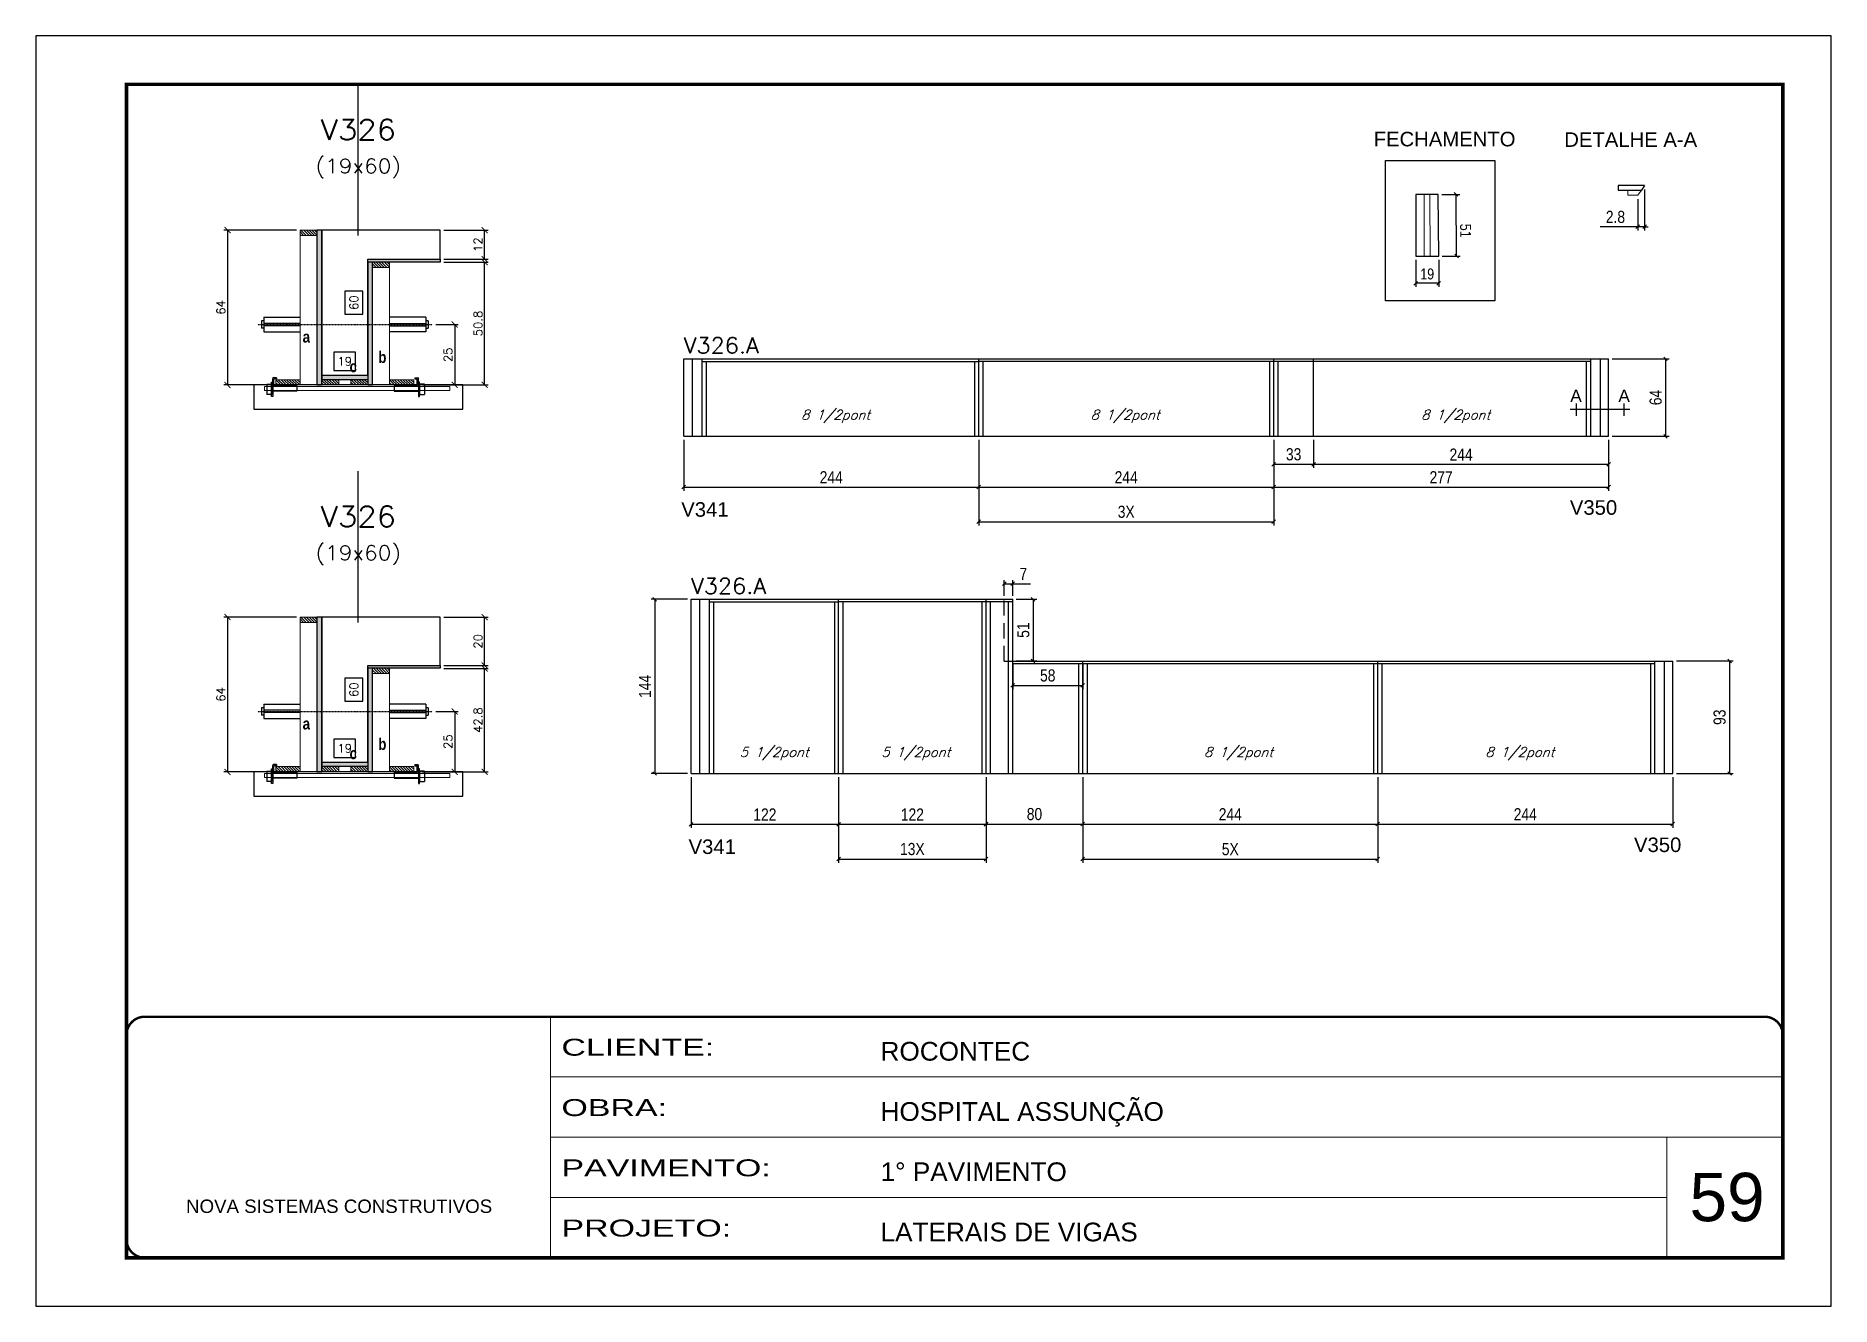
# Model space of a CAD drawing. Extents: x 137137 to 143418, y 10464 to 34486.
# Drawn here: x 140307 to 141792, y 17356 to 18406 of the extents above; entities that cross this region are included whole.
import ezdxf
from ezdxf.enums import TextEntityAlignment as Align

# ---------------------------------------------------------------- set-up
doc = ezdxf.new("R2010")
doc.units = 0
for name, pattern in [('CONTINUO', [0]), ('DASHED', [0.75, 0.5, -0.25]), ('HIDDEN', [0.375, 0.25, -0.125])]:
    doc.linetypes.add(name, pattern=pattern)
for name, color, linetype in [('5', 5, 'Continuous'), ('barrote', 251, 'Continuous'), ('COTA', 241, 'Continuous'), ('Cota Seção (2x)', 4, 'Continuous'), ('detalhes', 4, 'Continuous'), ('Painéis', 200, 'Continuous'), ('presilha', 1, 'Continuous'), ('SARR_2.2x7', 40, 'Continuous'), ('SARR_3.5x7', 81, 'Continuous'), ('TENSOR', 3, 'Continuous'), ('texto', 7, 'Continuous'), ('Texto de Titulo', 7, 'Continuous'), ('Texto Qtd Sarr', 242, 'Continuous')]:
    doc.layers.add(name, color=color, linetype=linetype)
for name, color, linetype, lineweight in [('CARIMBO', 255, 'Continuous', 9), ('CONCRETO', 251, 'Continuous', 25), ('Escoras', 2, 'Continuous', 25), ('Folhas', 255, 'Continuous', 9), ('Hachura', 251, 'Continuous', 9), ('Madeira', 126, 'Continuous', 18), ('Sarr 2.2x7', 40, 'Continuous', 9), ('SARRAFO DE PRESSAO', 251, 'DASHED', 9), ('SCO-___-LAJ', 2, 'Continuous', 0), ('Texto Seção', 7, 'Continuous', 15)]:
    doc.layers.add(name, color=color, linetype=linetype, lineweight=lineweight)
doc.layers.add('Laje_Perimetro', color=7, linetype='Continuous', plot=False)
doc.styles.add('ARIAL', font='arial.ttf')
doc.styles.add('COTA TECNICA', font='techl___.ttf', dxfattribs={"height": 10})
doc.styles.add('COTA TECNICA-50', font='techl___.ttf', dxfattribs={"height": 9})
doc.styles.add('REGUA-120', font='ROMANS.shx', dxfattribs={"height": 15})
doc.styles.add('Romans', font='romans.shx')
doc.styles.get("Standard").update_dxf_attribs({"font": 'arial.ttf'})
doc.styles.add('TECNICA', font='techb___.ttf', dxfattribs={"height": 10})
doc.styles.add('Tecnologia', font='')
doc.styles.get('Tecnologia').set_extended_font_data('Forgotten Futurist')
doc.dimstyles.new('COTA PAINEL-50', dxfattribs={"dimtxt": 9, "dimasz": 3, "dimexe": 3, "dimexo": 3, "dimgap": 3, "dimtad": 1, "dimdec": 1, "dimzin": 12, "dimdsep": 46, "dimtxsty": 'COTA TECNICA-50', "dimblk1": 'OBLIQUE', "dimblk2": 'OBLIQUE', "dimsah": 1, "dimcen": 0.9, "dimclrd": 4, "dimclre": 4, "dimclrt": 240, "dimadec": 1, "dimazin": 3, "dimtfac": 1, "dimtdec": 1, "dimtmove": 0, "dimatfit": 3, "dimfxl": 1, "dimtolj": 1, "dimtzin": 12, "dimarcsym": 0})
doc.dimstyles.new('Cota Seção (2x)', dxfattribs={"dimtxt": 7, "dimasz": 5, "dimexe": 3, "dimexo": 3, "dimgap": 2, "dimtad": 3, "dimdec": 1, "dimlfac": 0.5, "dimzin": 12, "dimdsep": 46, "dimtxsty": 'Romans', "dimblk": 'ARCHTICK', "dimcen": 0, "dimclrd": 4, "dimclre": 4, "dimclrt": 1, "dimadec": 1, "dimazin": 3, "dimtfac": 1, "dimtdec": 1, "dimtmove": 0, "dimatfit": 3, "dimldrblk": 'OBLIQUE', "dimfxl": 1, "dimtolj": 1, "dimtzin": 12, "dimarcsym": 0})
doc.dimstyles.new('Cota Seção interna', dxfattribs={"dimtxt": 7, "dimasz": 6, "dimexe": 0.18, "dimexo": 2, "dimgap": -4, "dimtad": 3, "dimdec": 1, "dimlfac": 0.5, "dimzin": 12, "dimdsep": 46, "dimtxsty": 'Romans', "dimblk": 'ARCHTICK', "dimcen": 0.09, "dimse1": 1, "dimse2": 1, "dimsd1": 1, "dimsd2": 1, "dimclrd": 180, "dimclre": 5, "dimclrt": 1, "dimadec": 0, "dimazin": 3, "dimtfac": 1, "dimtdec": 1, "dimtofl": 0, "dimtmove": 0, "dimatfit": 3, "dimldrblk": 'ARCHTICK', "dimfxl": 1, "dimtolj": 1, "dimtzin": 0, "dimarcsym": 0})
doc.dimstyles.new('PAINEL', dxfattribs={"dimtxt": 10, "dimasz": 3, "dimexe": 3, "dimexo": 3, "dimgap": 3, "dimtad": 1, "dimdec": 1, "dimzin": 12, "dimdsep": 46, "dimtxsty": 'COTA TECNICA', "dimblk1": 'OBLIQUE', "dimblk2": 'OBLIQUE', "dimsah": 1, "dimcen": 0.9, "dimclrd": 4, "dimclre": 4, "dimclrt": 240, "dimadec": 1, "dimazin": 3, "dimtfac": 1, "dimtdec": 1, "dimtmove": 0, "dimatfit": 3, "dimfxl": 1, "dimtolj": 1, "dimtzin": 12, "dimarcsym": 0})

msp = doc.modelspace()

# ---------------------------------------------------------------- texts
at = {"layer": '5', "color": 7, "linetype": 'Continuous'}
for s, p in [('FECHAMENTO', (141413.88, 18314.45)), ('DETALHE A-A', (141571.57, 18314.04))]:
    msp.add_text(s, height=12, rotation=359.99996, dxfattribs=at).set_placement(p)
at = {"layer": '5', "linetype": 'Continuous'}
for s, p in [('V341', (140841.13, 18008.27)), ('V350', (141576.2, 18009.88)), ('V341', (140847.19, 17729.46)), ('V350', (141629.26, 17731.07))]:
    msp.add_text(s, height=12, rotation=0.00004, dxfattribs=at).set_placement(p)
at = {"layer": 'CARIMBO', "style": 'ARIAL'}
msp.add_text('59', height=40, dxfattribs=at).set_placement((141675.15, 17425.87))
at = {"layer": 'detalhes', "style": 'TECNICA'}
for s, p in [('a', (140527.97, 18152.19)), ('c', (140566.77, 18127.66)), ('b', (140590.51, 18135.35)), ('a', (140527.97, 17832.38)), ('b', (140590.51, 17815.54)), ('c', (140566.77, 17807.84))]:
    msp.add_text(s, height=9.6, dxfattribs=at).set_placement(p)
at = {"layer": 'detalhes', "color": 0, "linetype": 'Continuous', "style": 'ARIAL'}
for p in [(141581.29, 18108.2), (141621.08, 18108.2)]:
    msp.add_text('A', height=10.22, dxfattribs=at).set_placement(p, align=Align.MIDDLE_CENTER)
at = {"layer": 'texto', "color": 2, "char_height": 8, "attachment_point": 5, "style": 'Romans'}
for s, insert in [('{\\Q19;\\C256;8 1/2pont}', (140968.83, 18091.23)), ('{\\Q19;\\C256;8 1/2pont}', (141208.33, 18091.23)), ('{\\Q19;\\C256;8 1/2pont}', (141481.75, 18091.23)), ('{\\Q19;\\C256;5 1/2pont}', (140918.04, 17812.42)), ('{\\Q19;\\C256;5 1/2pont}', (141035.14, 17812.42)), ('{\\Q19;\\C256;8 1/2pont}', (141302.11, 17812.42)), ('{\\Q19;\\C256;8 1/2pont}', (141534.81, 17812.42))]:
    msp.add_mtext(s, dxfattribs=dict(at, insert=insert))
at = {"layer": 'Texto Seção', "style": 'REGUA-120', "width": 1.05}
for p in [(140843.21, 18143.39), (140849.26, 17944.58)]:
    msp.add_text('V326.A', height=13, dxfattribs=at).set_placement(p)

# ---------------------------------------------------------------- blocks, each defined once
blk = doc.blocks.new('9999999999')
at = {"color": 30, "linetype": 'CONTINUO'}
for p, q in [((98564.6, 34230.2), (98564.6, 34429.4)), ((98564.6, 34379.6), (99584, 34379.6)), ((98564.6, 34329.8), (99488, 34329.8)), ((99584, 34329.8), (99488, 34329.8)), ((99488, 34329.8), (99488, 34230.2)), ((98564.6, 34280), (99488, 34280))]:
    blk.add_line(p, q, dxfattribs=at)
at = {"color": 30, "linetype": 'CONTINUO', "const_width": 2}
blk.add_lwpolyline([(99584, 34230.2), (99584, 34414.4, 0.414214), (99569, 34429.4), (98229, 34429.4, 0.414214), (98214, 34414.4), (98214, 34245.2, 0.414214), (98229, 34230.2), (99584, 34230.2)], format="xyb", dxfattribs=at)
at = {"layer": 'Folhas'}
blk.add_lwpolyline([(98139, 34190.2), (99624, 34190.2), (99624, 35240.2), (98139, 35240.2)], close=True, dxfattribs=at)
at = {"layer": 'Folhas', "color": 30, "const_width": 3}
blk.add_lwpolyline([(98214, 34230.2), (99584, 34230.2), (99584, 35200.2), (98214, 35200.2)], close=True, dxfattribs=at)
at = {"color": 7, "linetype": 'Continuous', "ltscale": 5, "style": 'ARIAL'}
for s, height, p in [('ROCONTEC', 15.48, (98837.7, 34393.1)), ('HOSPITAL ASSUNÇÃO', 15.483, (98837.7, 34343.3)), ('1° PAVIMENTO', 15.483, (98837.7, 34293.5)), ('NOVA SISTEMAS CONSTRUTIVOS', 11.059, (98263.2, 34267.2)), ('LATERAIS DE VIGAS', 15.483, (98837.7, 34243.7))]:
    blk.add_text(s, height=height, dxfattribs=at).set_placement(p)
at = {"layer": 'Folhas', "color": 7, "style": 'Tecnologia', "width": 1.5}
for s, p in [('CLIENTE:', (98573.7, 34397.2)), ('OBRA:', (98573.7, 34347.3)), ('PAVIMENTO:', (98573.7, 34297.5)), ('PROJETO:', (98573.7, 34247.7))]:
    blk.add_text(s, height=14, dxfattribs=at).set_placement(p)
blk = doc.blocks.new('_Oblique')
at = {"color": 0, "linetype": 'ByBlock', "lineweight": -2}
blk.add_line((-0.5, -0.5), (0.5, 0.5), dxfattribs=at)
blk = doc.blocks.new('*D1693')
at = {"layer": 'COTA', "color": 4, "lineweight": -2, "ltscale": 25, "transparency": 16777216}
for p, q in [((140843.2, 18071.8), (140843.2, 18029.8)), ((141087.2, 18071.8), (141087.2, 18029.8)), ((140843.2, 18032.8), (141087.2, 18032.8))]:
    blk.add_line(p, q, dxfattribs=at)
at = {"layer": 'Defpoints', "color": 0, "ltscale": 25, "transparency": 16777216}
for p in [(140843.2, 18074.8), (141087.2, 18074.8), (141087.2, 18032.8)]:
    blk.add_point(p, dxfattribs=at)
at = {"layer": 'COTA', "color": 4, "lineweight": -2, "ltscale": 25, "transparency": 16777216, "xscale": 3, "yscale": 3, "zscale": 3, "rotation": 180}
blk.add_blockref('_Oblique', (140843.2, 18032.8), dxfattribs=at)
at = {"layer": 'COTA', "color": 4, "lineweight": -2, "ltscale": 25, "transparency": 16777216, "xscale": 3, "yscale": 3, "zscale": 3}
blk.add_blockref('_Oblique', (141087.2, 18032.8), dxfattribs=at)
at = {"layer": 'COTA', "color": 240, "ltscale": 25, "transparency": 16777216, "insert": (140965.2, 18040.9), "char_height": 10, "attachment_point": 5, "style": 'COTA TECNICA'}
blk.add_mtext('\\A1;244', dxfattribs=at)
blk = doc.blocks.new('*D1694')
at = {"layer": 'COTA', "color": 4, "lineweight": -2, "ltscale": 25, "transparency": 16777216}
for p, q in [((141087.2, 18071.8), (141087.2, 18029.8)), ((141331.2, 18071.8), (141331.2, 18029.8)), ((141087.2, 18032.8), (141331.2, 18032.8))]:
    blk.add_line(p, q, dxfattribs=at)
at = {"layer": 'Defpoints', "color": 0, "ltscale": 25, "transparency": 16777216}
for p in [(141087.2, 18074.8), (141331.2, 18074.8), (141331.2, 18032.8)]:
    blk.add_point(p, dxfattribs=at)
at = {"layer": 'COTA', "color": 4, "lineweight": -2, "ltscale": 25, "transparency": 16777216, "xscale": 3, "yscale": 3, "zscale": 3, "rotation": 180}
blk.add_blockref('_Oblique', (141087.2, 18032.8), dxfattribs=at)
at = {"layer": 'COTA', "color": 4, "lineweight": -2, "ltscale": 25, "transparency": 16777216, "xscale": 3, "yscale": 3, "zscale": 3}
blk.add_blockref('_Oblique', (141331.2, 18032.8), dxfattribs=at)
at = {"layer": 'COTA', "color": 240, "ltscale": 25, "transparency": 16777216, "insert": (141209.2, 18040.9), "char_height": 10, "attachment_point": 5, "style": 'COTA TECNICA'}
blk.add_mtext('\\A1;244', dxfattribs=at)
blk = doc.blocks.new('*D1695')
at = {"layer": 'COTA', "color": 4, "lineweight": -2, "ltscale": 25, "transparency": 16777216}
for p, q in [((141611.2, 18138.8), (141658.3, 18138.8)), ((141655.3, 18138.8), (141655.3, 18074.8)), ((141611.2, 18074.8), (141658.3, 18074.8))]:
    blk.add_line(p, q, dxfattribs=at)
at = {"layer": 'Defpoints', "color": 0, "ltscale": 25, "transparency": 16777216}
for p in [(141608.2, 18138.8), (141608.2, 18074.8), (141655.3, 18074.8)]:
    blk.add_point(p, dxfattribs=at)
at = {"layer": 'COTA', "color": 4, "lineweight": -2, "ltscale": 25, "transparency": 16777216, "xscale": 3, "yscale": 3, "zscale": 3}
for p, rotation in [((141655.3, 18138.8), 90), ((141655.3, 18074.8), 270)]:
    blk.add_blockref('_Oblique', p, dxfattribs=dict(at, rotation=rotation))
at = {"layer": 'COTA', "color": 240, "ltscale": 25, "transparency": 16777216, "insert": (141647.2, 18106.8), "char_height": 10, "attachment_point": 5, "rotation": 90, "style": 'COTA TECNICA'}
blk.add_mtext('\\A1;64', dxfattribs=at)
blk = doc.blocks.new('*D1667')
at = {"layer": 'COTA', "color": 4, "lineweight": -2, "ltscale": 25, "transparency": 16777216}
for p, q in [((141364.2, 18071.8), (141364.2, 18048.6)), ((141608.2, 18071.8), (141608.2, 18048.6)), ((141364.2, 18051.6), (141608.2, 18051.6))]:
    blk.add_line(p, q, dxfattribs=at)
at = {"layer": 'Defpoints', "color": 0, "ltscale": 25, "transparency": 16777216}
for p in [(141364.2, 18074.8), (141608.2, 18074.8), (141608.2, 18051.6)]:
    blk.add_point(p, dxfattribs=at)
at = {"layer": 'COTA', "color": 4, "lineweight": -2, "ltscale": 25, "transparency": 16777216, "xscale": 3, "yscale": 3, "zscale": 3, "rotation": 180}
blk.add_blockref('_Oblique', (141364.2, 18051.6), dxfattribs=at)
at = {"layer": 'COTA', "color": 4, "lineweight": -2, "ltscale": 25, "transparency": 16777216, "xscale": 3, "yscale": 3, "zscale": 3}
blk.add_blockref('_Oblique', (141608.2, 18051.6), dxfattribs=at)
at = {"layer": 'COTA', "color": 240, "ltscale": 25, "transparency": 16777216, "insert": (141486.2, 18059.6), "char_height": 10, "attachment_point": 5, "style": 'COTA TECNICA'}
blk.add_mtext('\\A1;244', dxfattribs=at)
blk = doc.blocks.new('*D1696')
at = {"layer": 'COTA', "color": 4, "lineweight": -2, "ltscale": 25, "transparency": 16777216}
for p, q in [((141331.2, 18071.8), (141331.2, 18048.6)), ((141364.2, 18071.8), (141364.2, 18048.6)), ((141331.2, 18051.6), (141364.2, 18051.6))]:
    blk.add_line(p, q, dxfattribs=at)
at = {"layer": 'Defpoints', "color": 0, "ltscale": 25, "transparency": 16777216}
for p in [(141331.2, 18074.8), (141364.2, 18074.8), (141364.2, 18051.6)]:
    blk.add_point(p, dxfattribs=at)
at = {"layer": 'COTA', "color": 4, "lineweight": -2, "ltscale": 25, "transparency": 16777216, "xscale": 3, "yscale": 3, "zscale": 3, "rotation": 180}
blk.add_blockref('_Oblique', (141331.2, 18051.6), dxfattribs=at)
at = {"layer": 'COTA', "color": 4, "lineweight": -2, "ltscale": 25, "transparency": 16777216, "xscale": 3, "yscale": 3, "zscale": 3}
blk.add_blockref('_Oblique', (141364.2, 18051.6), dxfattribs=at)
at = {"layer": 'COTA', "color": 240, "ltscale": 25, "transparency": 16777216, "insert": (141347.7, 18059.8), "char_height": 10, "attachment_point": 5, "style": 'COTA TECNICA'}
blk.add_mtext('\\A1;33', dxfattribs=at)
blk = doc.blocks.new('_ArchTick')
at = {"color": 0, "linetype": 'ByBlock', "const_width": 0.15}
blk.add_lwpolyline([(-0.5, -0.5), (0.5, 0.5)], dxfattribs=at)
blk = doc.blocks.new('*D1668')
at = {"layer": 'COTA', "color": 4, "lineweight": -2, "transparency": 16777216}
for p, q in [((140644.8, 18218.8), (140681.5, 18218.8)), ((140678.5, 18117.2), (140678.5, 18218.8)), ((140627.2, 18117.2), (140681.5, 18117.2))]:
    blk.add_line(p, q, dxfattribs=at)
at = {"layer": 'Defpoints', "color": 0, "transparency": 16777216}
for p in [(140641.8, 18218.8), (140678.5, 18218.8), (140624.2, 18117.2)]:
    blk.add_point(p, dxfattribs=at)
at = {"layer": 'COTA', "color": 4, "lineweight": -2, "transparency": 16777216, "xscale": 5, "yscale": 5, "zscale": 5}
for p, rotation in [((140678.5, 18218.8), 90), ((140678.5, 18117.2), 270)]:
    blk.add_blockref('_ArchTick', p, dxfattribs=dict(at, rotation=rotation))
at = {"layer": 'COTA', "color": 1, "transparency": 16777216, "insert": (140673, 18168), "char_height": 7, "attachment_point": 5, "rotation": 90, "style": 'Romans'}
blk.add_mtext('\\A1;50.8', dxfattribs=at)
blk = doc.blocks.new('*D1669')
at = {"layer": 'COTA', "color": 4, "lineweight": -2, "transparency": 16777216}
for p, q in [((140644.8, 18245.2), (140681.5, 18245.2)), ((140678.5, 18221.2), (140678.5, 18245.2)), ((140644.8, 18221.2), (140681.5, 18221.2))]:
    blk.add_line(p, q, dxfattribs=at)
at = {"layer": 'Defpoints', "color": 0, "transparency": 16777216}
for p in [(140641.8, 18245.2), (140678.5, 18245.2), (140641.8, 18221.2)]:
    blk.add_point(p, dxfattribs=at)
at = {"layer": 'COTA', "color": 4, "lineweight": -2, "transparency": 16777216, "xscale": 5, "yscale": 5, "zscale": 5}
for p, rotation in [((140678.5, 18245.2), 90), ((140678.5, 18221.2), 270)]:
    blk.add_blockref('_ArchTick', p, dxfattribs=dict(at, rotation=rotation))
at = {"layer": 'COTA', "color": 1, "transparency": 16777216, "insert": (140673, 18233.2), "char_height": 7, "attachment_point": 5, "rotation": 90, "style": 'Romans'}
blk.add_mtext('\\A1;12', dxfattribs=at)
blk = doc.blocks.new('*D1670')
at = {"layer": 'Cota Seção (2x)', "color": 180, "lineweight": -2, "transparency": 16777216}
for p, q in [((140577.8, 18194.7), (140562.8, 18194.7)), ((140562.8, 18194.7), (140562.8, 18175.7)), ((140577.8, 18175.7), (140577.8, 18194.7)), ((140562.8, 18175.7), (140577.8, 18175.7))]:
    blk.add_line(p, q, dxfattribs=at)
at = {"layer": 'Defpoints', "color": 0, "transparency": 16777216}
for p in [(140581.8, 18245.2), (140581.8, 18245.2), (140581.8, 18125.2)]:
    blk.add_point(p, dxfattribs=at)
at = {"layer": 'Cota Seção (2x)', "color": 1, "transparency": 16777216, "insert": (140570.3, 18185.2), "char_height": 7, "attachment_point": 5, "rotation": 90, "style": 'Romans'}
blk.add_mtext('\\A1;60', dxfattribs=at)
blk = doc.blocks.new('PRESILHA METÁLICA 1')
at = {"layer": 'presilha'}
for p, q in [((0, 13), (6, 13)), ((0, 13), (0, 0)), ((6, 0), (0, 0)), ((6, 15.5), (7.5, 15.5)), ((6, -2.5), (6, 15.5)), ((6, 13), (6, 0)), ((7.5, 10.6), (7.5, 19.9)), ((7.5, 15.5), (7.5, -2.5)), ((37.5, 4.1), (7.5, 4.1)), ((12, 21), (8.6, 21)), ((9, 11.6), (9, 18.9)), ((12, 19.5), (9.6, 19.5)), ((37.5, 11), (9.6, 11)), ((12, 21), (12, 19.5)), ((37.5, 11), (37.5, 4.1)), ((7.5, -2.5), (6, -2.5))]:
    blk.add_line(p, q, dxfattribs=at)
for centre, radius, start, end in [((8.6, 19.9), 1.14, 90, 180), ((9.6, 18.9), 0.57, 90, 180), ((9.6, 11.6), 0.57, 180, 270)]:
    blk.add_arc(centre, radius, start, end, dxfattribs=at)
blk = doc.blocks.new('*D1671')
at = {"layer": 'Cota Seção (2x)', "color": 180, "lineweight": -2, "transparency": 16777216}
for p, q in [((140571.8, 18144.2), (140553.8, 18144.2)), ((140553.8, 18144.2), (140553.8, 18129.2)), ((140571.8, 18129.2), (140571.8, 18144.2)), ((140553.8, 18129.2), (140571.8, 18129.2))]:
    blk.add_line(p, q, dxfattribs=at)
at = {"layer": 'Defpoints', "color": 0, "transparency": 16777216}
for p in [(140543.8, 18117.2), (140581.8, 18125.2), (140581.8, 18117.2)]:
    blk.add_point(p, dxfattribs=at)
at = {"layer": 'Cota Seção (2x)', "color": 1, "transparency": 16777216, "insert": (140562.8, 18136.7), "char_height": 7, "attachment_point": 5, "style": 'Romans'}
blk.add_mtext('\\A1;19', dxfattribs=at)
blk = doc.blocks.new('*D1672')
at = {"layer": 'COTA', "color": 4, "lineweight": -2, "transparency": 16777216}
for p, q in [((140522.8, 18245.2), (140462.8, 18245.2)), ((140465.8, 18245.2), (140465.8, 18117.2)), ((140522.8, 18117.2), (140462.8, 18117.2))]:
    blk.add_line(p, q, dxfattribs=at)
at = {"layer": 'Defpoints', "color": 0, "transparency": 16777216}
for p in [(140525.8, 18245.2), (140465.8, 18117.2), (140525.8, 18117.2)]:
    blk.add_point(p, dxfattribs=at)
at = {"layer": 'COTA', "color": 4, "lineweight": -2, "transparency": 16777216, "xscale": 5, "yscale": 5, "zscale": 5}
for p, rotation in [((140465.8, 18245.2), 90), ((140465.8, 18117.2), 270)]:
    blk.add_blockref('_ArchTick', p, dxfattribs=dict(at, rotation=rotation))
at = {"layer": 'COTA', "color": 1, "transparency": 16777216, "insert": (140460.3, 18181.2), "char_height": 7, "attachment_point": 5, "rotation": 90, "style": 'Romans'}
blk.add_mtext('\\A1;64', dxfattribs=at)
blk = doc.blocks.new('*D1673')
at = {"layer": 'COTA', "color": 4, "lineweight": -2, "transparency": 16777216}
for p, q in [((140638.1, 18167.1), (140656.7, 18167.1)), ((140653.7, 18167.1), (140653.7, 18117.2)), ((140638.1, 18117.2), (140656.7, 18117.2))]:
    blk.add_line(p, q, dxfattribs=at)
at = {"layer": 'Defpoints', "color": 0, "transparency": 16777216}
for p in [(140635.1, 18167.1), (140635.1, 18117.2), (140653.7, 18117.2)]:
    blk.add_point(p, dxfattribs=at)
at = {"layer": 'COTA', "color": 4, "lineweight": -2, "transparency": 16777216, "xscale": 5, "yscale": 5, "zscale": 5}
for p, rotation in [((140653.7, 18167.1), 90), ((140653.7, 18117.2), 270)]:
    blk.add_blockref('_ArchTick', p, dxfattribs=dict(at, rotation=rotation))
at = {"layer": 'COTA', "color": 1, "transparency": 16777216, "insert": (140648.2, 18142.1), "char_height": 7, "attachment_point": 5, "rotation": 90, "style": 'Romans'}
blk.add_mtext('\\A1;25', dxfattribs=at)
blk = doc.blocks.new('titulo1')
at = {"layer": 'Defpoints', "color": 252, "linetype": 'HIDDEN', "ltscale": 2}
blk.add_line((0, 0), (0, 125), dxfattribs=at)
at = {"layer": 'Defpoints', "style": 'Romans', "oblique": 15}
blk.add_attdef('FOLHA', text='', height=10, dxfattribs=at).set_placement((0, 15.6), align=Align.MIDDLE_CENTER)
at = {"layer": 'Texto Qtd Sarr', "color": 3, "style": 'Romans', "oblique": 15}
for tag, height, p in [('TITULO', 17, (0, 71.4)), ('SEÇÃO', 12, (0, 41.5))]:
    blk.add_attdef(tag, text='', height=height, dxfattribs=at).set_placement(p, align=Align.MIDDLE_CENTER)
blk = doc.blocks.new('*D1674')
at = {"layer": 'COTA', "color": 4, "lineweight": -2, "transparency": 16777216}
for p, q in [((140644.8, 17882.9), (140681.5, 17882.9)), ((140678.5, 17797.3), (140678.5, 17882.9)), ((140627.2, 17797.3), (140681.5, 17797.3))]:
    blk.add_line(p, q, dxfattribs=at)
at = {"layer": 'Defpoints', "color": 0, "transparency": 16777216}
for p in [(140641.8, 17882.9), (140678.5, 17882.9), (140624.2, 17797.3)]:
    blk.add_point(p, dxfattribs=at)
at = {"layer": 'COTA', "color": 4, "lineweight": -2, "transparency": 16777216, "xscale": 5, "yscale": 5, "zscale": 5}
for p, rotation in [((140678.5, 17882.9), 90), ((140678.5, 17797.3), 270)]:
    blk.add_blockref('_ArchTick', p, dxfattribs=dict(at, rotation=rotation))
at = {"layer": 'COTA', "color": 1, "transparency": 16777216, "insert": (140673, 17840.1), "char_height": 7, "attachment_point": 5, "rotation": 90, "style": 'Romans'}
blk.add_mtext('\\A1;42.8', dxfattribs=at)
blk = doc.blocks.new('*D1675')
at = {"layer": 'COTA', "color": 4, "lineweight": -2, "transparency": 16777216}
for p, q in [((140644.8, 17925.3), (140681.5, 17925.3)), ((140678.5, 17885.3), (140678.5, 17925.3)), ((140644.8, 17885.3), (140681.5, 17885.3))]:
    blk.add_line(p, q, dxfattribs=at)
at = {"layer": 'Defpoints', "color": 0, "transparency": 16777216}
for p in [(140641.8, 17925.3), (140678.5, 17925.3), (140641.8, 17885.3)]:
    blk.add_point(p, dxfattribs=at)
at = {"layer": 'COTA', "color": 4, "lineweight": -2, "transparency": 16777216, "xscale": 5, "yscale": 5, "zscale": 5}
for p, rotation in [((140678.5, 17925.3), 90), ((140678.5, 17885.3), 270)]:
    blk.add_blockref('_ArchTick', p, dxfattribs=dict(at, rotation=rotation))
at = {"layer": 'COTA', "color": 1, "transparency": 16777216, "insert": (140673, 17905.3), "char_height": 7, "attachment_point": 5, "rotation": 90, "style": 'Romans'}
blk.add_mtext('\\A1;20', dxfattribs=at)
blk = doc.blocks.new('*D1676')
at = {"layer": 'Cota Seção (2x)', "color": 180, "lineweight": -2, "transparency": 16777216}
for p, q in [((140577.8, 17874.8), (140562.8, 17874.8)), ((140562.8, 17874.8), (140562.8, 17855.8)), ((140577.8, 17855.8), (140577.8, 17874.8)), ((140562.8, 17855.8), (140577.8, 17855.8))]:
    blk.add_line(p, q, dxfattribs=at)
at = {"layer": 'Defpoints', "color": 0, "transparency": 16777216}
for p in [(140581.8, 17925.3), (140581.8, 17925.3), (140581.8, 17805.3)]:
    blk.add_point(p, dxfattribs=at)
at = {"layer": 'Cota Seção (2x)', "color": 1, "transparency": 16777216, "insert": (140570.3, 17865.3), "char_height": 7, "attachment_point": 5, "rotation": 90, "style": 'Romans'}
blk.add_mtext('\\A1;60', dxfattribs=at)
blk = doc.blocks.new('*D1677')
at = {"layer": 'Cota Seção (2x)', "color": 180, "lineweight": -2, "transparency": 16777216}
for p, q in [((140571.8, 17824.3), (140553.8, 17824.3)), ((140553.8, 17824.3), (140553.8, 17809.3)), ((140571.8, 17809.3), (140571.8, 17824.3)), ((140553.8, 17809.3), (140571.8, 17809.3))]:
    blk.add_line(p, q, dxfattribs=at)
at = {"layer": 'Defpoints', "color": 0, "transparency": 16777216}
for p in [(140581.8, 17805.3), (140543.8, 17797.3), (140581.8, 17797.3)]:
    blk.add_point(p, dxfattribs=at)
at = {"layer": 'Cota Seção (2x)', "color": 1, "transparency": 16777216, "insert": (140562.8, 17816.8), "char_height": 7, "attachment_point": 5, "style": 'Romans'}
blk.add_mtext('\\A1;19', dxfattribs=at)
blk = doc.blocks.new('*D1678')
at = {"layer": 'COTA', "color": 4, "lineweight": -2, "transparency": 16777216}
for p, q in [((140522.8, 17925.3), (140462.8, 17925.3)), ((140465.8, 17925.3), (140465.8, 17797.3)), ((140522.8, 17797.3), (140462.8, 17797.3))]:
    blk.add_line(p, q, dxfattribs=at)
at = {"layer": 'Defpoints', "color": 0, "transparency": 16777216}
for p in [(140525.8, 17925.3), (140465.8, 17797.3), (140525.8, 17797.3)]:
    blk.add_point(p, dxfattribs=at)
at = {"layer": 'COTA', "color": 4, "lineweight": -2, "transparency": 16777216, "xscale": 5, "yscale": 5, "zscale": 5}
for p, rotation in [((140465.8, 17925.3), 90), ((140465.8, 17797.3), 270)]:
    blk.add_blockref('_ArchTick', p, dxfattribs=dict(at, rotation=rotation))
at = {"layer": 'COTA', "color": 1, "transparency": 16777216, "insert": (140460.3, 17861.3), "char_height": 7, "attachment_point": 5, "rotation": 90, "style": 'Romans'}
blk.add_mtext('\\A1;64', dxfattribs=at)
blk = doc.blocks.new('*D1679')
at = {"layer": 'COTA', "color": 4, "lineweight": -2, "transparency": 16777216}
for p, q in [((140638.1, 17847.3), (140656.7, 17847.3)), ((140653.7, 17847.3), (140653.7, 17797.3)), ((140638.1, 17797.3), (140656.7, 17797.3))]:
    blk.add_line(p, q, dxfattribs=at)
at = {"layer": 'Defpoints', "color": 0, "transparency": 16777216}
for p in [(140635.1, 17847.3), (140635.1, 17797.3), (140653.7, 17797.3)]:
    blk.add_point(p, dxfattribs=at)
at = {"layer": 'COTA', "color": 4, "lineweight": -2, "transparency": 16777216, "xscale": 5, "yscale": 5, "zscale": 5}
for p, rotation in [((140653.7, 17847.3), 90), ((140653.7, 17797.3), 270)]:
    blk.add_blockref('_ArchTick', p, dxfattribs=dict(at, rotation=rotation))
at = {"layer": 'COTA', "color": 1, "transparency": 16777216, "insert": (140648.2, 17822.3), "char_height": 7, "attachment_point": 5, "rotation": 90, "style": 'Romans'}
blk.add_mtext('\\A1;25', dxfattribs=at)
blk = doc.blocks.new('*D1680')
at = {"layer": 'COTA', "color": 4, "lineweight": -2, "ltscale": 25, "transparency": 16777216}
for p, q in [((141087.2, 18071.8), (141087.2, 18001.1)), ((141331.2, 18071.8), (141331.2, 18001.1)), ((141087.2, 18004.1), (141331.2, 18004.1))]:
    blk.add_line(p, q, dxfattribs=at)
at = {"layer": 'Defpoints', "color": 0, "ltscale": 25, "transparency": 16777216}
for p in [(141087.2, 18074.8), (141331.2, 18074.8), (141331.2, 18004.1)]:
    blk.add_point(p, dxfattribs=at)
at = {"layer": 'COTA', "color": 4, "lineweight": -2, "ltscale": 25, "transparency": 16777216, "xscale": 3, "yscale": 3, "zscale": 3, "rotation": 180}
blk.add_blockref('_Oblique', (141087.2, 18004.1), dxfattribs=at)
at = {"layer": 'COTA', "color": 4, "lineweight": -2, "ltscale": 25, "transparency": 16777216, "xscale": 3, "yscale": 3, "zscale": 3}
blk.add_blockref('_Oblique', (141331.2, 18004.1), dxfattribs=at)
at = {"layer": 'COTA', "color": 240, "ltscale": 25, "transparency": 16777216, "insert": (141209.2, 18012.3), "char_height": 10, "attachment_point": 5, "style": 'COTA TECNICA'}
blk.add_mtext('\\A1;3X', dxfattribs=at)
blk = doc.blocks.new('*D1681')
at = {"layer": 'COTA', "color": 4, "lineweight": -2, "ltscale": 25, "transparency": 16777216}
for p, q in [((141331.2, 18071.8), (141331.2, 18029.8)), ((141608.2, 18071.8), (141608.2, 18029.8)), ((141331.2, 18032.8), (141608.2, 18032.8))]:
    blk.add_line(p, q, dxfattribs=at)
at = {"layer": 'Defpoints', "color": 0, "ltscale": 25, "transparency": 16777216}
for p in [(141331.2, 18074.8), (141608.2, 18074.8), (141608.2, 18032.8)]:
    blk.add_point(p, dxfattribs=at)
at = {"layer": 'COTA', "color": 4, "lineweight": -2, "ltscale": 25, "transparency": 16777216, "xscale": 3, "yscale": 3, "zscale": 3, "rotation": 180}
blk.add_blockref('_Oblique', (141331.2, 18032.8), dxfattribs=at)
at = {"layer": 'COTA', "color": 4, "lineweight": -2, "ltscale": 25, "transparency": 16777216, "xscale": 3, "yscale": 3, "zscale": 3}
blk.add_blockref('_Oblique', (141608.2, 18032.8), dxfattribs=at)
at = {"layer": 'COTA', "color": 240, "ltscale": 25, "transparency": 16777216, "insert": (141469.7, 18040.9), "char_height": 10, "attachment_point": 5, "style": 'COTA TECNICA'}
blk.add_mtext('\\A1;277', dxfattribs=at)
blk = doc.blocks.new('*D1697')
at = {"layer": 'COTA', "color": 4, "linetype": 'ByBlock', "lineweight": -2, "transparency": 16777216}
for p, q in [((141632.4, 18270.9), (141632.4, 18245)), ((141638, 18278.9), (141638, 18245)), ((141632.4, 18248), (141601.4, 18248)), ((141638, 18248), (141632.4, 18248)), ((141638, 18248), (141641, 18248))]:
    blk.add_line(p, q, dxfattribs=at)
at = {"layer": 'Defpoints', "color": 0, "linetype": 'ByBlock', "transparency": 16777216}
for p in [(141638, 18281.9), (141632.4, 18273.9), (141632.4, 18248)]:
    blk.add_point(p, dxfattribs=at)
at = {"layer": 'COTA', "color": 4, "linetype": 'ByBlock', "lineweight": -2, "transparency": 16777216, "xscale": 3, "yscale": 3, "zscale": 3}
blk.add_blockref('_Oblique', (141632.4, 18248), dxfattribs=at)
at = {"layer": 'COTA', "color": 4, "linetype": 'ByBlock', "lineweight": -2, "transparency": 16777216, "xscale": 3, "yscale": 3, "zscale": 3, "rotation": 180}
blk.add_blockref('_Oblique', (141638, 18248), dxfattribs=at)
at = {"layer": 'COTA', "color": 240, "linetype": 'ByBlock', "transparency": 16777216, "insert": (141613.9, 18256.1), "char_height": 10, "attachment_point": 5, "style": 'COTA TECNICA'}
blk.add_mtext('\\A1;2.8', dxfattribs=at)
blk = doc.blocks.new('*D1698')
at = {"layer": 'COTA', "color": 4, "lineweight": -2, "ltscale": 25, "transparency": 16777216}
for p, q in [((140849.3, 17793), (140849.3, 17751)), ((140971.3, 17793), (140971.3, 17751)), ((140849.3, 17754), (140971.3, 17754))]:
    blk.add_line(p, q, dxfattribs=at)
at = {"layer": 'Defpoints', "color": 0, "ltscale": 25, "transparency": 16777216}
for p in [(140849.3, 17796), (140971.3, 17796), (140971.3, 17754)]:
    blk.add_point(p, dxfattribs=at)
at = {"layer": 'COTA', "color": 4, "lineweight": -2, "ltscale": 25, "transparency": 16777216, "xscale": 3, "yscale": 3, "zscale": 3, "rotation": 180}
blk.add_blockref('_Oblique', (140849.3, 17754), dxfattribs=at)
at = {"layer": 'COTA', "color": 4, "lineweight": -2, "ltscale": 25, "transparency": 16777216, "xscale": 3, "yscale": 3, "zscale": 3}
blk.add_blockref('_Oblique', (140971.3, 17754), dxfattribs=at)
at = {"layer": 'COTA', "color": 240, "ltscale": 25, "transparency": 16777216, "insert": (140910.3, 17762.1), "char_height": 10, "attachment_point": 5, "style": 'COTA TECNICA'}
blk.add_mtext('\\A1;122', dxfattribs=at)
blk = doc.blocks.new('*D1699')
at = {"layer": 'COTA', "color": 4, "lineweight": -2, "ltscale": 25, "transparency": 16777216}
for p, q in [((140971.3, 17793), (140971.3, 17751)), ((141093.3, 17793), (141093.3, 17751)), ((140971.3, 17754), (141093.3, 17754))]:
    blk.add_line(p, q, dxfattribs=at)
at = {"layer": 'Defpoints', "color": 0, "ltscale": 25, "transparency": 16777216}
for p in [(140971.3, 17796), (141093.3, 17796), (141093.3, 17754)]:
    blk.add_point(p, dxfattribs=at)
at = {"layer": 'COTA', "color": 4, "lineweight": -2, "ltscale": 25, "transparency": 16777216, "xscale": 3, "yscale": 3, "zscale": 3, "rotation": 180}
blk.add_blockref('_Oblique', (140971.3, 17754), dxfattribs=at)
at = {"layer": 'COTA', "color": 4, "lineweight": -2, "ltscale": 25, "transparency": 16777216, "xscale": 3, "yscale": 3, "zscale": 3}
blk.add_blockref('_Oblique', (141093.3, 17754), dxfattribs=at)
at = {"layer": 'COTA', "color": 240, "ltscale": 25, "transparency": 16777216, "insert": (141032.3, 17762.1), "char_height": 10, "attachment_point": 5, "style": 'COTA TECNICA'}
blk.add_mtext('\\A1;122', dxfattribs=at)
blk = doc.blocks.new('*D1700')
at = {"layer": 'COTA', "color": 4, "lineweight": -2, "ltscale": 25, "transparency": 16777216}
for p, q in [((141664.3, 17889), (141711.3, 17889)), ((141708.3, 17889), (141708.3, 17796)), ((141664.3, 17796), (141711.3, 17796))]:
    blk.add_line(p, q, dxfattribs=at)
at = {"layer": 'Defpoints', "color": 0, "ltscale": 25, "transparency": 16777216}
for p in [(141661.3, 17889), (141661.3, 17796), (141708.3, 17796)]:
    blk.add_point(p, dxfattribs=at)
at = {"layer": 'COTA', "color": 4, "lineweight": -2, "ltscale": 25, "transparency": 16777216, "xscale": 3, "yscale": 3, "zscale": 3}
for p, rotation in [((141708.3, 17889), 90), ((141708.3, 17796), 270)]:
    blk.add_blockref('_Oblique', p, dxfattribs=dict(at, rotation=rotation))
at = {"layer": 'COTA', "color": 240, "ltscale": 25, "transparency": 16777216, "insert": (141700.1, 17842.5), "char_height": 10, "attachment_point": 5, "rotation": 90, "style": 'COTA TECNICA'}
blk.add_mtext('\\A1;93', dxfattribs=at)
blk = doc.blocks.new('*D1658')
at = {"layer": 'COTA', "color": 4, "lineweight": -2, "ltscale": 25, "transparency": 16777216}
for p, q in [((141417.3, 17793), (141417.3, 17751.2)), ((141661.3, 17793), (141661.3, 17751.2)), ((141417.3, 17754.2), (141661.3, 17754.2))]:
    blk.add_line(p, q, dxfattribs=at)
at = {"layer": 'Defpoints', "color": 0, "ltscale": 25, "transparency": 16777216}
for p in [(141417.3, 17796), (141661.3, 17796), (141661.3, 17754.2)]:
    blk.add_point(p, dxfattribs=at)
at = {"layer": 'COTA', "color": 4, "lineweight": -2, "ltscale": 25, "transparency": 16777216, "xscale": 3, "yscale": 3, "zscale": 3, "rotation": 180}
blk.add_blockref('_Oblique', (141417.3, 17754.2), dxfattribs=at)
at = {"layer": 'COTA', "color": 4, "lineweight": -2, "ltscale": 25, "transparency": 16777216, "xscale": 3, "yscale": 3, "zscale": 3}
blk.add_blockref('_Oblique', (141661.3, 17754.2), dxfattribs=at)
at = {"layer": 'COTA', "color": 240, "ltscale": 25, "transparency": 16777216, "insert": (141539.3, 17762.3), "char_height": 10, "attachment_point": 5, "style": 'COTA TECNICA'}
blk.add_mtext('\\A1;244', dxfattribs=at)
blk = doc.blocks.new('*D1682')
at = {"layer": 'COTA', "color": 4, "lineweight": -2, "ltscale": 25, "transparency": 16777216}
for p, q in [((141173.3, 17793), (141173.3, 17751.2)), ((141417.3, 17793), (141417.3, 17751.2)), ((141173.3, 17754.2), (141417.3, 17754.2))]:
    blk.add_line(p, q, dxfattribs=at)
at = {"layer": 'Defpoints', "color": 0, "ltscale": 25, "transparency": 16777216}
for p in [(141173.3, 17796), (141417.3, 17796), (141417.3, 17754.2)]:
    blk.add_point(p, dxfattribs=at)
at = {"layer": 'COTA', "color": 4, "lineweight": -2, "ltscale": 25, "transparency": 16777216, "xscale": 3, "yscale": 3, "zscale": 3, "rotation": 180}
blk.add_blockref('_Oblique', (141173.3, 17754.2), dxfattribs=at)
at = {"layer": 'COTA', "color": 4, "lineweight": -2, "ltscale": 25, "transparency": 16777216, "xscale": 3, "yscale": 3, "zscale": 3}
blk.add_blockref('_Oblique', (141417.3, 17754.2), dxfattribs=at)
at = {"layer": 'COTA', "color": 240, "ltscale": 25, "transparency": 16777216, "insert": (141295.3, 17762.3), "char_height": 10, "attachment_point": 5, "style": 'COTA TECNICA'}
blk.add_mtext('\\A1;244', dxfattribs=at)
blk = doc.blocks.new('*D1659')
at = {"layer": 'COTA', "color": 4, "lineweight": -2, "ltscale": 25, "transparency": 16777216}
for p, q in [((140971.3, 17793), (140971.3, 17722.2)), ((141093.3, 17793), (141093.3, 17722.2)), ((140971.3, 17725.2), (141093.3, 17725.2))]:
    blk.add_line(p, q, dxfattribs=at)
at = {"layer": 'Defpoints', "color": 0, "ltscale": 25, "transparency": 16777216}
for p in [(140971.3, 17796), (141093.3, 17796), (141093.3, 17725.2)]:
    blk.add_point(p, dxfattribs=at)
at = {"layer": 'COTA', "color": 4, "lineweight": -2, "ltscale": 25, "transparency": 16777216, "xscale": 3, "yscale": 3, "zscale": 3, "rotation": 180}
blk.add_blockref('_Oblique', (140971.3, 17725.2), dxfattribs=at)
at = {"layer": 'COTA', "color": 4, "lineweight": -2, "ltscale": 25, "transparency": 16777216, "xscale": 3, "yscale": 3, "zscale": 3}
blk.add_blockref('_Oblique', (141093.3, 17725.2), dxfattribs=at)
at = {"layer": 'COTA', "color": 240, "ltscale": 25, "transparency": 16777216, "insert": (141032.3, 17733.5), "char_height": 10, "attachment_point": 5, "style": 'COTA TECNICA'}
blk.add_mtext('\\A1;13X', dxfattribs=at)
blk = doc.blocks.new('*D2079')
at = {"layer": 'COTA', "color": 4, "lineweight": -2, "ltscale": 25, "transparency": 16777216}
for p, q in [((141173.3, 17793), (141173.3, 17722.2)), ((141417.3, 17793), (141417.3, 17722.2)), ((141173.3, 17725.2), (141417.3, 17725.2))]:
    blk.add_line(p, q, dxfattribs=at)
at = {"layer": 'Defpoints', "color": 0, "ltscale": 25, "transparency": 16777216}
for p in [(141173.3, 17796), (141417.3, 17796), (141417.3, 17725.2)]:
    blk.add_point(p, dxfattribs=at)
at = {"layer": 'COTA', "color": 4, "lineweight": -2, "ltscale": 25, "transparency": 16777216, "xscale": 3, "yscale": 3, "zscale": 3, "rotation": 180}
blk.add_blockref('_Oblique', (141173.3, 17725.2), dxfattribs=at)
at = {"layer": 'COTA', "color": 4, "lineweight": -2, "ltscale": 25, "transparency": 16777216, "xscale": 3, "yscale": 3, "zscale": 3}
blk.add_blockref('_Oblique', (141417.3, 17725.2), dxfattribs=at)
at = {"layer": 'COTA', "color": 240, "ltscale": 25, "transparency": 16777216, "insert": (141295.3, 17733.4), "char_height": 10, "width": 7.237, "attachment_point": 5, "style": 'COTA TECNICA'}
blk.add_mtext('\\A1;5X', dxfattribs=at)
blk = doc.blocks.new('*D2080')
at = {"layer": 'COTA', "color": 4, "lineweight": -2, "ltscale": 25, "transparency": 16777216}
for p, q in [((141093.3, 17793), (141093.3, 17751.2)), ((141173.3, 17793), (141173.3, 17751.2)), ((141093.3, 17754.2), (141173.3, 17754.2))]:
    blk.add_line(p, q, dxfattribs=at)
at = {"layer": 'Defpoints', "color": 0, "ltscale": 25, "transparency": 16777216}
for p in [(141093.3, 17796), (141173.3, 17796), (141173.3, 17754.2)]:
    blk.add_point(p, dxfattribs=at)
at = {"layer": 'COTA', "color": 4, "lineweight": -2, "ltscale": 25, "transparency": 16777216, "xscale": 3, "yscale": 3, "zscale": 3, "rotation": 180}
blk.add_blockref('_Oblique', (141093.3, 17754.2), dxfattribs=at)
at = {"layer": 'COTA', "color": 4, "lineweight": -2, "ltscale": 25, "transparency": 16777216, "xscale": 3, "yscale": 3, "zscale": 3}
blk.add_blockref('_Oblique', (141173.3, 17754.2), dxfattribs=at)
at = {"layer": 'COTA', "color": 240, "ltscale": 25, "transparency": 16777216, "insert": (141133.3, 17762.4), "char_height": 10, "attachment_point": 5, "style": 'COTA TECNICA'}
blk.add_mtext('\\A1;80', dxfattribs=at)
blk = doc.blocks.new('*D2081')
at = {"layer": 'COTA', "color": 4, "lineweight": -2, "ltscale": 25, "transparency": 16777216}
for p, q in [((141108.3, 17943), (141108.3, 17955.9)), ((141115.3, 17943), (141115.3, 17955.9)), ((141108.3, 17952.9), (141115.3, 17952.9)), ((141115.3, 17952.9), (141130, 17952.9))]:
    blk.add_line(p, q, dxfattribs=at)
at = {"layer": 'Defpoints', "color": 0, "ltscale": 25, "transparency": 16777216}
for p in [(141108.3, 17940), (141115.3, 17952.9), (141115.3, 17940)]:
    blk.add_point(p, dxfattribs=at)
at = {"layer": 'COTA', "color": 4, "lineweight": -2, "ltscale": 25, "transparency": 16777216, "xscale": 3, "yscale": 3, "zscale": 3, "rotation": 180}
blk.add_blockref('_Oblique', (141108.3, 17952.9), dxfattribs=at)
at = {"layer": 'COTA', "color": 4, "lineweight": -2, "ltscale": 25, "transparency": 16777216, "xscale": 3, "yscale": 3, "zscale": 3}
blk.add_blockref('_Oblique', (141115.3, 17952.9), dxfattribs=at)
at = {"layer": 'COTA', "color": 240, "ltscale": 25, "transparency": 16777216, "insert": (141124.1, 17961), "char_height": 10, "attachment_point": 5, "style": 'COTA TECNICA'}
blk.add_mtext('\\A1;7', dxfattribs=at)
blk = doc.blocks.new('*D2082')
at = {"layer": 'COTA', "color": 4, "lineweight": -2, "ltscale": 25, "transparency": 16777216}
for p, q in [((141118.3, 17940), (141135.2, 17940)), ((141132.2, 17940), (141132.2, 17889)), ((141118.3, 17889), (141135.2, 17889))]:
    blk.add_line(p, q, dxfattribs=at)
at = {"layer": 'Defpoints', "color": 0, "ltscale": 25, "transparency": 16777216}
for p in [(141115.3, 17940), (141115.3, 17889), (141132.2, 17889)]:
    blk.add_point(p, dxfattribs=at)
at = {"layer": 'COTA', "color": 4, "lineweight": -2, "ltscale": 25, "transparency": 16777216, "xscale": 3, "yscale": 3, "zscale": 3}
for p, rotation in [((141132.2, 17940), 90), ((141132.2, 17889), 270)]:
    blk.add_blockref('_Oblique', p, dxfattribs=dict(at, rotation=rotation))
at = {"layer": 'COTA', "color": 240, "ltscale": 25, "transparency": 16777216, "insert": (141124.1, 17914.5), "char_height": 10, "attachment_point": 5, "rotation": 90, "style": 'COTA TECNICA'}
blk.add_mtext('\\A1;51', dxfattribs=at)
blk = doc.blocks.new('*D2083')
at = {"layer": 'COTA', "color": 4, "lineweight": -2, "ltscale": 25, "transparency": 16777216}
for p, q in [((141115.3, 17886), (141115.3, 17865.8)), ((141173.3, 17886), (141173.3, 17865.8)), ((141115.3, 17868.8), (141173.3, 17868.8))]:
    blk.add_line(p, q, dxfattribs=at)
at = {"layer": 'Defpoints', "color": 0, "ltscale": 25, "transparency": 16777216}
for p in [(141115.3, 17889), (141173.3, 17889), (141173.3, 17868.8)]:
    blk.add_point(p, dxfattribs=at)
at = {"layer": 'COTA', "color": 4, "lineweight": -2, "ltscale": 25, "transparency": 16777216, "xscale": 3, "yscale": 3, "zscale": 3, "rotation": 180}
blk.add_blockref('_Oblique', (141115.3, 17868.8), dxfattribs=at)
at = {"layer": 'COTA', "color": 4, "lineweight": -2, "ltscale": 25, "transparency": 16777216, "xscale": 3, "yscale": 3, "zscale": 3}
blk.add_blockref('_Oblique', (141173.3, 17868.8), dxfattribs=at)
at = {"layer": 'COTA', "color": 240, "ltscale": 25, "transparency": 16777216, "insert": (141144.3, 17877), "char_height": 10, "attachment_point": 5, "style": 'COTA TECNICA'}
blk.add_mtext('\\A1;58', dxfattribs=at)
blk = doc.blocks.new('*D2084')
at = {"layer": 'COTA', "color": 4, "lineweight": -2, "ltscale": 25, "transparency": 16777216}
for p, q in [((140846.3, 17940), (140816.2, 17940)), ((140819.2, 17940), (140819.2, 17796)), ((140846.3, 17796), (140816.2, 17796))]:
    blk.add_line(p, q, dxfattribs=at)
at = {"layer": 'Defpoints', "color": 0, "ltscale": 25, "transparency": 16777216}
for p in [(140849.3, 17940), (140819.2, 17796), (140849.3, 17796)]:
    blk.add_point(p, dxfattribs=at)
at = {"layer": 'COTA', "color": 4, "lineweight": -2, "ltscale": 25, "transparency": 16777216, "xscale": 3, "yscale": 3, "zscale": 3}
for p, rotation in [((140819.2, 17940), 90), ((140819.2, 17796), 270)]:
    blk.add_blockref('_Oblique', p, dxfattribs=dict(at, rotation=rotation))
at = {"layer": 'COTA', "color": 240, "ltscale": 25, "transparency": 16777216, "insert": (140811.1, 17868), "char_height": 10, "attachment_point": 5, "rotation": 90, "style": 'COTA TECNICA'}
blk.add_mtext('\\A1;144', dxfattribs=at)
blk = doc.blocks.new('*D2088')
at = {"layer": 'Defpoints', "color": 0, "linetype": 'ByBlock', "transparency": 16777216}
for p in [(141467.4, 18274.6), (141482.1, 18274.7), (141467.7, 18223.6)]:
    blk.add_point(p, dxfattribs=at)
at = {"layer": 'Escoras', "color": 4, "linetype": 'ByBlock', "lineweight": -2, "transparency": 16777216}
for p, q in [((141470.4, 18274.6), (141485.1, 18274.7)), ((141482.5, 18223.7), (141482.1, 18274.7)), ((141470.7, 18223.6), (141485.5, 18223.7))]:
    blk.add_line(p, q, dxfattribs=at)
at = {"layer": 'Escoras', "color": 4, "linetype": 'ByBlock', "lineweight": -2, "transparency": 16777216, "xscale": 3, "yscale": 3, "zscale": 3}
for p, rotation in [((141482.1, 18274.7), 90.36333212696339), ((141482.5, 18223.7), 270.3633321269634)]:
    blk.add_blockref('_Oblique', p, dxfattribs=dict(at, rotation=rotation))
at = {"layer": 'Escoras', "color": 240, "linetype": 'ByBlock', "transparency": 16777216, "insert": (141489.9, 18244.7), "char_height": 9, "attachment_point": 5, "rotation": 270.3633, "style": 'COTA TECNICA-50'}
blk.add_mtext('\\A1;51', dxfattribs=at)
blk = doc.blocks.new('*D2089')
at = {"layer": 'Defpoints', "color": 0, "linetype": 'ByBlock', "transparency": 16777216}
for p in [(141448.7, 18223.6), (141467.7, 18223.6), (141448.7, 18201.3)]:
    blk.add_point(p, dxfattribs=at)
at = {"layer": 'Escoras', "color": 4, "linetype": 'ByBlock', "lineweight": -2, "transparency": 16777216}
for p, q in [((141448.7, 18220.6), (141448.7, 18198.3)), ((141467.7, 18220.6), (141467.7, 18198.3)), ((141467.7, 18201.3), (141448.7, 18201.3))]:
    blk.add_line(p, q, dxfattribs=at)
at = {"layer": 'Escoras', "color": 4, "linetype": 'ByBlock', "lineweight": -2, "transparency": 16777216, "xscale": 3, "yscale": 3, "zscale": 3, "rotation": 180}
blk.add_blockref('_Oblique', (141448.7, 18201.3), dxfattribs=at)
at = {"layer": 'Escoras', "color": 4, "linetype": 'ByBlock', "lineweight": -2, "transparency": 16777216, "xscale": 3, "yscale": 3, "zscale": 3}
blk.add_blockref('_Oblique', (141467.7, 18201.3), dxfattribs=at)
at = {"layer": 'Escoras', "color": 240, "linetype": 'ByBlock', "transparency": 16777216, "insert": (141458.2, 18208.9), "char_height": 9, "attachment_point": 5, "style": 'COTA TECNICA-50'}
blk.add_mtext('\\A1;19', dxfattribs=at)

# ---------------------------------------------------------------- dimensions: what is measured, and where the dimension line sits
at = {"layer": 'COTA', "linetype": 'ByBlock'}
dim = msp.add_linear_dim(base=(141632.44, 18247.97), p1=(141638.04, 18281.95), p2=(141632.44, 18273.95), dimstyle='PAINEL', override={"dimlfac": 0.5}, dxfattribs=at)
dim.commit()
dim.dimension.update_dxf_attribs({"geometry": '*D1697', "text_midpoint": (141613.9, 18256.06)})
at = {"layer": 'COTA'}
for base, p1, p2, picture, middle in [((140465.82, 18117.16), (140525.8, 18245.16), (140525.8, 18117.16), '*D1672', (140460.32, 18181.16)), ((140678.51, 18245.16), (140641.8, 18221.16), (140641.8, 18245.16), '*D1669', (140673.01, 18233.16)), ((140678.51, 18218.76), (140624.2, 18117.16), (140641.8, 18218.76), '*D1668', (140673.01, 18167.96)), ((140653.65, 18117.16), (140635.1, 18167.13), (140635.1, 18117.16), '*D1673', (140648.15, 18142.15)), ((140465.82, 17797.35), (140525.8, 17925.35), (140525.8, 17797.35), '*D1678', (140460.32, 17861.35)), ((140678.51, 17925.35), (140641.8, 17885.35), (140641.8, 17925.35), '*D1675', (140673.01, 17905.35)), ((140678.51, 17882.95), (140624.2, 17797.35), (140641.8, 17882.95), '*D1674', (140673.01, 17840.15)), ((140653.65, 17797.35), (140635.1, 17847.32), (140635.1, 17797.35), '*D1679', (140648.15, 17822.33))]:
    dim = msp.add_linear_dim(base=base, p1=p1, p2=p2, angle=90, dimstyle='Cota Seção (2x)', dxfattribs=at)
    dim.commit()
    dim.dimension.update_dxf_attribs({"geometry": picture, "text_midpoint": middle})
at = {"layer": 'COTA', "ltscale": 25}
for base, p1, p2, picture, middle in [((141655.26, 18074.78), (141608.22, 18138.78), (141608.22, 18074.78), '*D1695', (141647.16, 18106.78)), ((140819.21, 17795.97), (140849.28, 17939.97), (140849.28, 17795.97), '*D2084', (140811.14, 17867.97)), ((141132.24, 17888.97), (141115.28, 17939.97), (141115.28, 17888.97), '*D2082', (141124.13, 17914.47)), ((141708.32, 17795.97), (141661.28, 17888.97), (141661.28, 17795.97), '*D1700', (141700.07, 17842.47))]:
    dim = msp.add_linear_dim(base=base, p1=p1, p2=p2, angle=90, dimstyle='PAINEL', dxfattribs=at)
    dim.commit()
    dim.dimension.update_dxf_attribs({"geometry": picture, "text_midpoint": middle})
for base, p1, p2, picture, middle in [((141087.22, 18032.81), (140843.22, 18074.78), (141087.22, 18074.78), '*D1693', (140965.22, 18040.88)), ((141331.22, 18032.81), (141087.22, 18074.78), (141331.22, 18074.78), '*D1694', (141209.22, 18040.88)), ((141364.22, 18051.56), (141331.22, 18074.78), (141364.22, 18074.78), '*D1696', (141347.72, 18059.78)), ((141608.22, 18032.81), (141331.22, 18074.78), (141608.22, 18074.78), '*D1681', (141469.72, 18040.88)), ((141608.22, 18051.56), (141364.22, 18074.78), (141608.22, 18074.78), '*D1667', (141486.22, 18059.63)), ((141115.28, 17952.93), (141108.28, 17939.97), (141115.28, 17939.97), '*D2081', (141124.15, 17961.01)), ((141173.28, 17868.84), (141115.28, 17888.97), (141173.28, 17888.97), '*D2083', (141144.28, 17876.98)), ((140971.28, 17754), (140849.28, 17795.97), (140971.28, 17795.97), '*D1698', (140910.28, 17762.05)), ((141093.28, 17754), (140971.28, 17795.97), (141093.28, 17795.97), '*D1699', (141032.28, 17762.05)), ((141173.28, 17754.24), (141093.28, 17795.97), (141173.28, 17795.97), '*D2080', (141133.28, 17762.36)), ((141417.28, 17754.24), (141173.28, 17795.97), (141417.28, 17795.97), '*D1682', (141295.28, 17762.31)), ((141661.28, 17754.24), (141417.28, 17795.97), (141661.28, 17795.97), '*D1658', (141539.28, 17762.31))]:
    dim = msp.add_linear_dim(base=base, p1=p1, p2=p2, dimstyle='PAINEL', dxfattribs=at)
    dim.commit()
    dim.dimension.update_dxf_attribs({"geometry": picture, "text_midpoint": middle})
for base, p1, p2, text, picture, middle in [((141331.22, 18004.06), (141087.22, 18074.78), (141331.22, 18074.78), '3X', '*D1680', (141209.22, 18012.27)), ((141093.28, 17725.24), (140971.28, 17795.97), (141093.28, 17795.97), '13X', '*D1659', (141032.28, 17733.46)), ((141417.28, 17725.24), (141173.28, 17795.97), (141417.28, 17795.97), '5X', '*D2079', (141295.28, 17733.35))]:
    dim = msp.add_linear_dim(base=base, p1=p1, p2=p2, text=text, dimstyle='PAINEL', dxfattribs=at)
    dim.commit()
    dim.dimension.update_dxf_attribs({"geometry": picture, "text_midpoint": middle})
at = {"layer": 'Cota Seção (2x)'}
for base, p1, p2, picture, middle in [((140581.8, 18245.16), (140581.8, 18125.16), (140581.8, 18245.16), '*D1670', (140570.3, 18185.16)), ((140581.8, 17925.35), (140581.8, 17805.35), (140581.8, 17925.35), '*D1676', (140570.3, 17865.35))]:
    dim = msp.add_linear_dim(base=base, p1=p1, p2=p2, angle=90, dimstyle='Cota Seção interna', dxfattribs=at)
    dim.commit()
    dim.dimension.update_dxf_attribs({"geometry": picture, "text_midpoint": middle})
for base, p1, p2, picture, middle in [((140581.8, 18125.16), (140543.8, 18117.16), (140581.8, 18117.16), '*D1671', (140562.8, 18136.66)), ((140581.8, 17805.35), (140543.8, 17797.35), (140581.8, 17797.35), '*D1677', (140562.8, 17816.85))]:
    dim = msp.add_linear_dim(base=base, p1=p1, p2=p2, dimstyle='Cota Seção interna', dxfattribs=at)
    dim.commit()
    dim.dimension.update_dxf_attribs({"geometry": picture, "text_midpoint": middle})
at = {"layer": 'Escoras', "linetype": 'ByBlock'}
dim = msp.add_linear_dim(base=(141482.13, 18274.68), p1=(141467.69, 18223.59), p2=(141467.36, 18274.59), angle=90.36333, dimstyle='COTA PAINEL-50', override={"dimarcsym": 1}, dxfattribs=at)
dim.commit()
dim.dimension.update_dxf_attribs({"geometry": '*D2088', "text_midpoint": (141482.32, 18244.67), "dimtype": 161})
dim = msp.add_aligned_dim(p1=(141467.69, 18223.59), p2=(141448.69, 18223.59), distance=22.3, dimstyle='COTA PAINEL-50', override={"dimarcsym": 1}, dxfattribs=at)
dim.commit()
dim.dimension.update_dxf_attribs({"geometry": '*D2089', "text_midpoint": (141458.19, 18208.87)})

# ---------------------------------------------------------------- hatches: boundary and pattern name
at = {"layer": 'Hachura'}
h = msp.add_hatch(dxfattribs=at)
h.set_pattern_fill('ANSI31', color=256, scale=0.5, angle=270, style=0)
h.set_pattern_definition([(315, (163431.6159, 9937.5176), (1.12253202, 1.12253202), [])])
h.paths.add_polyline_path([(140525.8, 18240.76), (140525.8, 18245.16), (140539.8, 18245.16), (140539.8, 18240.76)])
h = msp.add_hatch(color=256, dxfattribs=at)
h.dxf.hatch_style = 1
h.paths.add_polyline_path([(140543.8, 18245.16), (140539.8, 18245.16), (140539.8, 18117.16), (140543.8, 18117.16)])
h = msp.add_hatch(color=256, dxfattribs=at)
h.dxf.hatch_style = 1
h.paths.add_polyline_path([(140581.8, 18218.76), (140581.8, 18221.16), (140641.8, 18221.16), (140641.8, 18218.76)])
h = msp.add_hatch(color=256, dxfattribs=at)
h.dxf.hatch_style = 1
h.paths.add_polyline_path([(140585.8, 18218.76), (140581.8, 18218.76), (140581.8, 18117.16), (140585.8, 18117.16)])
h = msp.add_hatch(dxfattribs=at)
h.set_pattern_fill('ANSI31', color=256, scale=0.5, angle=270, style=0)
h.set_pattern_definition([(315, (163491.6159, 9911.1176), (1.12253202, 1.12253202), [])])
h.paths.add_polyline_path([(140585.8, 18214.36), (140585.8, 18218.76), (140599.8, 18218.76), (140599.8, 18214.36)])
h = msp.add_hatch(dxfattribs=at)
h.set_pattern_fill('ANSI31', color=256, scale=0.5, angle=270, style=0)
h.set_pattern_definition([(315, (163397.6159, 9887.5176), (1.12253202, 1.12253202), [])])
h.paths.add_polyline_path([(140525.8, 18117.16), (140525.8, 18121.56), (140505.8, 18121.56), (140505.8, 18117.16)])
h = msp.add_hatch(color=256, dxfattribs=at)
h.dxf.hatch_style = 1
h.paths.add_polyline_path([(140543.8, 18121.56), (140543.8, 18125.16), (140581.8, 18125.16), (140581.8, 18121.56)])
h = msp.add_hatch(dxfattribs=at)
h.set_pattern_fill('ANSI31', color=256, scale=0.5, angle=270, style=0)
h.set_pattern_definition([(315, (163500.418, 9887.5176), (1.12253202, 1.12253202), [])])
h.paths.add_polyline_path([(140543.8, 18117.16), (140543.8, 18121.56), (140557.8, 18121.56), (140557.8, 18117.16)])
h = msp.add_hatch(dxfattribs=at)
h.set_pattern_fill('ANSI31', color=256, scale=0.5, angle=270, style=0)
h.set_pattern_definition([(315, (163500.4159, 9887.5176), (1.12253202, 1.12253202), [])])
h.paths.add_polyline_path([(140581.8, 18117.16), (140581.8, 18121.56), (140567.8, 18121.56), (140567.8, 18117.16)])
h = msp.add_hatch(dxfattribs=at)
h.set_pattern_fill('ANSI31', color=256, scale=0.5, angle=270, style=0)
h.set_pattern_definition([(315, (163491.6159, 9887.5176), (1.12253202, 1.12253202), [])])
h.paths.add_polyline_path([(140619.8, 18117.16), (140619.8, 18121.56), (140599.8, 18121.56), (140599.8, 18117.16)])
h = msp.add_hatch(dxfattribs=at)
h.set_pattern_fill('ANSI31', color=256, scale=0.5, angle=270, style=0)
h.set_pattern_definition([(315, (163431.6159, 9617.7038), (1.12253202, 1.12253202), [])])
h.paths.add_polyline_path([(140525.8, 17920.95), (140525.8, 17925.35), (140539.8, 17925.35), (140539.8, 17920.95)])
h = msp.add_hatch(color=256, dxfattribs=at)
h.dxf.hatch_style = 1
h.paths.add_polyline_path([(140543.8, 17925.35), (140539.8, 17925.35), (140539.8, 17797.35), (140543.8, 17797.35)])
h = msp.add_hatch(color=256, dxfattribs=at)
h.dxf.hatch_style = 1
h.paths.add_polyline_path([(140581.8, 17882.95), (140581.8, 17885.35), (140641.8, 17885.35), (140641.8, 17882.95)])
h = msp.add_hatch(color=256, dxfattribs=at)
h.dxf.hatch_style = 1
h.paths.add_polyline_path([(140585.8, 17882.95), (140581.8, 17882.95), (140581.8, 17797.35), (140585.8, 17797.35)])
h = msp.add_hatch(dxfattribs=at)
h.set_pattern_fill('ANSI31', color=256, scale=0.5, angle=270, style=0)
h.set_pattern_definition([(315, (163491.6159, 9575.3038), (1.12253202, 1.12253202), [])])
h.paths.add_polyline_path([(140585.8, 17878.55), (140585.8, 17882.95), (140599.8, 17882.95), (140599.8, 17878.55)])
h = msp.add_hatch(color=256, dxfattribs=at)
h.dxf.hatch_style = 1
h.paths.add_polyline_path([(140543.8, 17801.75), (140543.8, 17805.35), (140581.8, 17805.35), (140581.8, 17801.75)])
h = msp.add_hatch(dxfattribs=at)
h.set_pattern_fill('ANSI31', color=256, scale=0.5, angle=270, style=0)
h.set_pattern_definition([(315, (163397.6159, 9567.7038), (1.12253202, 1.12253202), [])])
h.paths.add_polyline_path([(140525.8, 17797.35), (140525.8, 17801.75), (140505.8, 17801.75), (140505.8, 17797.35)])
h = msp.add_hatch(dxfattribs=at)
h.set_pattern_fill('ANSI31', color=256, scale=0.5, angle=270, style=0)
h.set_pattern_definition([(315, (163500.418, 9567.7038), (1.12253202, 1.12253202), [])])
h.paths.add_polyline_path([(140543.8, 17797.35), (140543.8, 17801.75), (140557.8, 17801.75), (140557.8, 17797.35)])
h = msp.add_hatch(dxfattribs=at)
h.set_pattern_fill('ANSI31', color=256, scale=0.5, angle=270, style=0)
h.set_pattern_definition([(315, (163500.4159, 9567.7038), (1.12253202, 1.12253202), [])])
h.paths.add_polyline_path([(140581.8, 17797.35), (140581.8, 17801.75), (140567.8, 17801.75), (140567.8, 17797.35)])
h = msp.add_hatch(dxfattribs=at)
h.set_pattern_fill('ANSI31', color=256, scale=0.5, angle=270, style=0)
h.set_pattern_definition([(315, (163491.6159, 9567.7038), (1.12253202, 1.12253202), [])])
h.paths.add_polyline_path([(140619.8, 17797.35), (140619.8, 17801.75), (140599.8, 17801.75), (140599.8, 17797.35)])

# ---------------------------------------------------------------- linework, layer by layer
at = {"ltscale": 3}
for p, q in [((140493.8, 18170.13), (140493.8, 18164.13)), ((140495.8, 18170.13), (140493.8, 18170.13)), ((140495.8, 18164.13), (140493.8, 18164.13)), ((140495.8, 18173.13), (140495.8, 18161.13)), ((140495.8, 18173.13), (140525.8, 18173.13)), ((140525.8, 18168.13), (140495.8, 18168.13)), ((140525.8, 18166.13), (140495.8, 18166.13)), ((140629.8, 18173.13), (140599.8, 18173.13)), ((140599.8, 18168.13), (140629.8, 18168.13)), ((140599.8, 18166.13), (140629.8, 18166.13)), ((140629.8, 18173.13), (140629.8, 18161.13)), ((140631.8, 18170.13), (140629.8, 18170.13)), ((140629.8, 18164.13), (140631.8, 18164.13)), ((140631.8, 18170.13), (140631.8, 18164.13)), ((140495.8, 18161.13), (140525.8, 18161.13)), ((140629.8, 18161.13), (140599.8, 18161.13)), ((140493.8, 17850.32), (140493.8, 17844.32)), ((140495.8, 17850.32), (140493.8, 17850.32)), ((140495.8, 17853.32), (140495.8, 17841.32)), ((140495.8, 17853.32), (140525.8, 17853.32)), ((140629.8, 17853.32), (140599.8, 17853.32)), ((140629.8, 17853.32), (140629.8, 17841.32)), ((140631.8, 17850.32), (140629.8, 17850.32)), ((140631.8, 17850.32), (140631.8, 17844.32)), ((140495.8, 17844.32), (140493.8, 17844.32)), ((140525.8, 17848.32), (140495.8, 17848.32)), ((140525.8, 17846.32), (140495.8, 17846.32)), ((140495.8, 17841.32), (140525.8, 17841.32)), ((140599.8, 17848.32), (140629.8, 17848.32)), ((140599.8, 17846.32), (140629.8, 17846.32)), ((140629.8, 17841.32), (140599.8, 17841.32)), ((140629.8, 17844.32), (140631.8, 17844.32))]:
    msp.add_line(p, q, dxfattribs=at)
at = {"linetype": 'ByBlock'}
msp.add_lwpolyline([(141423.7, 18302.68), (141514.11, 18302.68), (141514.11, 18186.68), (141423.7, 18186.68)], close=True, dxfattribs=at)
at = {"layer": 'barrote'}
for points in [[(140487.43, 18097.16), (140660.4, 18097.16), (140660.4, 18117.16), (140487.43, 18117.16)], [(140487.43, 17777.35), (140660.4, 17777.35), (140660.4, 17797.35), (140487.43, 17797.35)]]:
    msp.add_lwpolyline(points, close=True, dxfattribs=at)
at = {"layer": 'CONCRETO'}
for points in [[(140581.8, 18221.16), (140641.8, 18221.16), (140641.8, 18245.16), (140581.8, 18245.16), (140581.8, 18245.16), (140543.8, 18245.16), (140543.8, 18121.56), (140543.8, 18121.56), (140543.8, 18125.16), (140581.8, 18125.16)], [(140581.8, 17885.35), (140641.8, 17885.35), (140641.8, 17925.35), (140581.8, 17925.35), (140581.8, 17925.35), (140543.8, 17925.35), (140543.8, 17801.75), (140543.8, 17801.75), (140543.8, 17805.35), (140581.8, 17805.35)]]:
    msp.add_lwpolyline(points, close=True, dxfattribs=at)
at = {"layer": 'detalhes'}
for p, q in [((141625.88, 18096.78), (141576.49, 18096.78)), ((141581.49, 18101.78), (141581.49, 18091.78)), ((141620.88, 18101.78), (141620.88, 18091.78))]:
    msp.add_line(p, q, dxfattribs=at)
at = {"layer": 'Laje_Perimetro'}
msp.add_lwpolyline([(141792.29, 18405.72), (140307.29, 18405.72), (140307.29, 17355.72), (141792.29, 17355.72)], close=True, dxfattribs=at)
at = {"layer": 'Madeira'}
for points in [[(140525.8, 18240.76), (140525.8, 18245.16), (140539.8, 18245.16), (140539.8, 18240.76)], [(140525.8, 18245.16), (140539.8, 18245.16), (140539.8, 18117.16), (140525.8, 18117.16)], [(140585.8, 18214.36), (140585.8, 18218.76), (140599.8, 18218.76), (140599.8, 18214.36)], [(140585.8, 18218.76), (140599.8, 18218.76), (140599.8, 18117.16), (140585.8, 18117.16)], [(140525.8, 18117.16), (140525.8, 18121.56), (140505.8, 18121.56), (140505.8, 18117.16)], [(140543.8, 18117.16), (140543.8, 18121.56), (140557.8, 18121.56), (140557.8, 18117.16)], [(140581.8, 18117.16), (140581.8, 18121.56), (140567.8, 18121.56), (140567.8, 18117.16)], [(140619.8, 18117.16), (140619.8, 18121.56), (140599.8, 18121.56), (140599.8, 18117.16)], [(140525.8, 17920.95), (140525.8, 17925.35), (140539.8, 17925.35), (140539.8, 17920.95)], [(140525.8, 17925.35), (140539.8, 17925.35), (140539.8, 17797.35), (140525.8, 17797.35)], [(140585.8, 17878.55), (140585.8, 17882.95), (140599.8, 17882.95), (140599.8, 17878.55)], [(140585.8, 17882.95), (140599.8, 17882.95), (140599.8, 17797.35), (140585.8, 17797.35)], [(140525.8, 17797.35), (140525.8, 17801.75), (140505.8, 17801.75), (140505.8, 17797.35)], [(140543.8, 17797.35), (140543.8, 17801.75), (140557.8, 17801.75), (140557.8, 17797.35)], [(140581.8, 17797.35), (140581.8, 17801.75), (140567.8, 17801.75), (140567.8, 17797.35)], [(140619.8, 17797.35), (140619.8, 17801.75), (140599.8, 17801.75), (140599.8, 17797.35)]]:
    msp.add_lwpolyline(points, close=True, dxfattribs=at)
at = {"layer": 'Painéis'}
for p, q in [((141638.04, 18281.95), (141635.52, 18278.35)), ((140843.22, 18138.78), (141608.22, 18138.78)), ((140843.22, 18074.78), (141608.22, 18074.78)), ((140849.28, 17939.97), (141115.28, 17939.97)), ((141115.28, 17888.97), (141661.28, 17888.97)), ((140849.28, 17795.97), (141661.28, 17795.97))]:
    msp.add_line(p, q, dxfattribs=at)
at = {"layer": 'Painéis', "linetype": 'ByBlock'}
for p, q in [((141448.69, 18274.59), (141448.69, 18223.59)), ((141467.36, 18274.59), (141448.69, 18274.59)), ((141467.69, 18223.59), (141467.36, 18274.59)), ((141448.69, 18223.59), (141467.69, 18223.59))]:
    msp.add_line(p, q, dxfattribs=at)
at = {"layer": 'Painéis', "ltscale": 25}
for p, q in [((140843.22, 18074.78), (140843.22, 18138.78)), ((141087.22, 18074.78), (141087.22, 18138.78)), ((141331.22, 18074.78), (141331.22, 18138.78)), ((141364.22, 18074.78), (141364.22, 18138.78)), ((141608.22, 18074.78), (141608.22, 18138.78)), ((140849.28, 17795.97), (140849.28, 17939.97)), ((140971.28, 17795.97), (140971.28, 17939.97)), ((141093.28, 17795.97), (141093.28, 17939.97)), ((141093.28, 17795.97), (141093.28, 17939.97)), ((141115.28, 17888.97), (141115.28, 17939.97)), ((141115.28, 17939.97), (141115.28, 17939.97)), ((141173.28, 17795.97), (141173.28, 17888.97)), ((141417.28, 17795.97), (141417.28, 17888.97)), ((141661.28, 17795.97), (141661.28, 17888.97))]:
    msp.add_line(p, q, dxfattribs=at)
at = {"layer": 'Painéis', "linetype": 'ByBlock'}
msp.add_lwpolyline([(141638.04, 18281.95), (141616.04, 18281.95), (141616.04, 18278.35), (141635.52, 18278.35)], dxfattribs=at)
at = {"layer": 'Painéis'}
for points in [[(140543.8, 18245.16), (140539.8, 18245.16), (140539.8, 18117.16), (140543.8, 18117.16)], [(140581.8, 18218.76), (140581.8, 18221.16), (140641.8, 18221.16), (140641.8, 18218.76)], [(140585.8, 18218.76), (140581.8, 18218.76), (140581.8, 18117.16), (140585.8, 18117.16)], [(140543.8, 18121.56), (140543.8, 18125.16), (140581.8, 18125.16), (140581.8, 18121.56)], [(140543.8, 17925.35), (140539.8, 17925.35), (140539.8, 17797.35), (140543.8, 17797.35)], [(140581.8, 17882.95), (140581.8, 17885.35), (140641.8, 17885.35), (140641.8, 17882.95)], [(140585.8, 17882.95), (140581.8, 17882.95), (140581.8, 17797.35), (140585.8, 17797.35)], [(140543.8, 17801.75), (140543.8, 17805.35), (140581.8, 17805.35), (140581.8, 17801.75)]]:
    msp.add_lwpolyline(points, close=True, dxfattribs=at)
at = {"layer": 'Sarr 2.2x7', "linetype": 'ByBlock'}
for p, q in [((141455.69, 18274.59), (141455.69, 18223.59)), ((141460.69, 18223.59), (141460.36, 18274.59))]:
    msp.add_line(p, q, dxfattribs=at)
at = {"layer": 'Sarr 2.2x7'}
msp.add_line((141632.44, 18273.95), (141635.52, 18278.35), dxfattribs=at)
msp.add_lwpolyline([(141635.52, 18278.35), (141624.04, 18278.35), (141624.04, 18273.95), (141632.44, 18273.95)], dxfattribs=at)
at = {"layer": 'SARR_2.2x7', "linetype": 'Continuous'}
for p, q in [((140850.22, 18138.78), (140850.22, 18074.78)), ((140858.22, 18136.58), (141087.22, 18136.58)), ((141331.22, 18136.58), (141087.22, 18136.58)), ((141593.22, 18136.58), (141331.22, 18136.58)), ((141601.22, 18138.78), (141601.22, 18074.78)), ((140856.28, 17939.97), (140856.28, 17795.97)), ((140864.28, 17937.77), (140971.28, 17937.77)), ((141093.28, 17937.77), (140971.28, 17937.77)), ((141115.28, 17937.77), (141093.28, 17937.77)), ((141173.28, 17886.77), (141115.28, 17886.77)), ((141417.28, 17886.77), (141173.28, 17886.77)), ((141646.28, 17886.77), (141417.28, 17886.77)), ((141654.28, 17888.97), (141654.28, 17795.97))]:
    msp.add_line(p, q, dxfattribs=at)
at = {"layer": 'SARR_2.2x7', "linetype": 'HIDDEN', "ltscale": 50}
for q in [(141108.28, 17939.97), (141115.28, 17888.97)]:
    msp.add_line((141108.28, 17888.97), q, dxfattribs=at)
at = {"layer": 'SARR_3.5x7'}
for p, q in [((140858.22, 18138.78), (140858.22, 18074.78)), ((140861.72, 18136.59), (140861.72, 18074.78)), ((141083.72, 18136.58), (141083.72, 18074.78)), ((141090.72, 18136.58), (141090.72, 18074.78)), ((141327.72, 18136.58), (141327.72, 18074.78)), ((141334.72, 18136.58), (141334.72, 18074.78)), ((141589.72, 18136.59), (141589.72, 18074.78)), ((141593.22, 18138.78), (141593.22, 18074.78)), ((140864.28, 17939.97), (140864.28, 17795.97)), ((140867.78, 17937.77), (140867.78, 17795.97)), ((140967.78, 17937.77), (140967.78, 17795.97)), ((140974.78, 17937.77), (140974.78, 17795.97)), ((141089.78, 17937.77), (141089.78, 17795.97)), ((141089.78, 17937.77), (141089.78, 17795.97)), ((141096.78, 17937.77), (141096.78, 17795.97)), ((141096.78, 17937.77), (141096.78, 17795.97)), ((141111.78, 17795.97), (141111.78, 17937.77)), ((141115.28, 17795.97), (141115.28, 17888.97)), ((141169.78, 17886.77), (141169.78, 17795.97)), ((141176.78, 17886.77), (141176.78, 17795.97)), ((141413.78, 17886.77), (141413.78, 17795.97)), ((141420.78, 17886.77), (141420.78, 17795.97)), ((141642.78, 17886.77), (141642.78, 17795.97)), ((141646.28, 17888.97), (141646.28, 17795.97))]:
    msp.add_line(p, q, dxfattribs=at)
at = {"layer": 'SCO-___-LAJ', "color": 1}
for points in [[(140496.43, 18115.83), (140649.74, 18115.83), (140649.74, 18112.63), (140496.43, 18112.63)], [(140496.43, 17796.01), (140649.74, 17796.01), (140649.74, 17792.81), (140496.43, 17792.81)]]:
    msp.add_lwpolyline(points, close=True, dxfattribs=at)
at = {"layer": 'TENSOR', "linetype": 'HIDDEN', "ltscale": 0.5}
for p, q in [((140490.8, 18167.13), (140635.1, 18167.13)), ((140490.8, 17847.32), (140635.1, 17847.32))]:
    msp.add_line(p, q, dxfattribs=at)

# ---------------------------------------------------------------- block references
at = {"layer": 'presilha', "yscale": 0.6666666666666666, "zscale": 0.6666666666666666}
for p, xscale in [((140498.22, 18109.19), 0.6666666666666666), ((140628.66, 18109.19), -0.6666666666666666), ((140498.22, 17789.38), 0.6666666666666666), ((140628.66, 17789.38), -0.6666666666666666)]:
    msp.add_blockref('PRESILHA METÁLICA 1', p, dxfattribs=dict(at, xscale=xscale))
at = {"layer": 'SARRAFO DE PRESSAO', "color": 6, "linetype": 'ByBlock'}
msp.add_blockref('9999999999', (42168.31, -16834.48), dxfattribs=at)
at = {"layer": 'Texto Seção'}
ref = msp.add_blockref('titulo1', (140573.92, 18240.72), dxfattribs=at)
ref.add_attrib('TITULO', 'V326', dxfattribs={"layer": 'Texto de Titulo', "color": 7, "height": 17, "style": 'Romans', "width": 1.1}).set_placement((140573.92, 18328.22), align=Align.MIDDLE_CENTER)
ref.add_attrib('SEÇÃO', '(19x60)', dxfattribs={"layer": 'Texto de Titulo', "color": 7, "height": 12, "style": 'Romans', "width": 1.1}).set_placement((140573.92, 18298.22), align=Align.MIDDLE_CENTER)
ref = msp.add_blockref('titulo1', (140573.92, 17920.91), dxfattribs=at)
ref.add_attrib('TITULO', 'V326', dxfattribs={"layer": 'Texto de Titulo', "color": 7, "height": 17, "style": 'Romans', "width": 1.1}).set_placement((140573.92, 18008.41), align=Align.MIDDLE_CENTER)
ref.add_attrib('SEÇÃO', '(19x60)', dxfattribs={"layer": 'Texto de Titulo', "color": 7, "height": 12, "style": 'Romans', "width": 1.1}).set_placement((140573.92, 17978.41), align=Align.MIDDLE_CENTER)

msp.set_redraw_order([(e.dxf.handle, doc.entitydb.next_handle()) for e in msp.query("TEXT MTEXT ATTDEF DIMENSION ARC_DIMENSION")])  # texts and dimensions are drawn at this point

doc.saveas('drawing.dxf')
